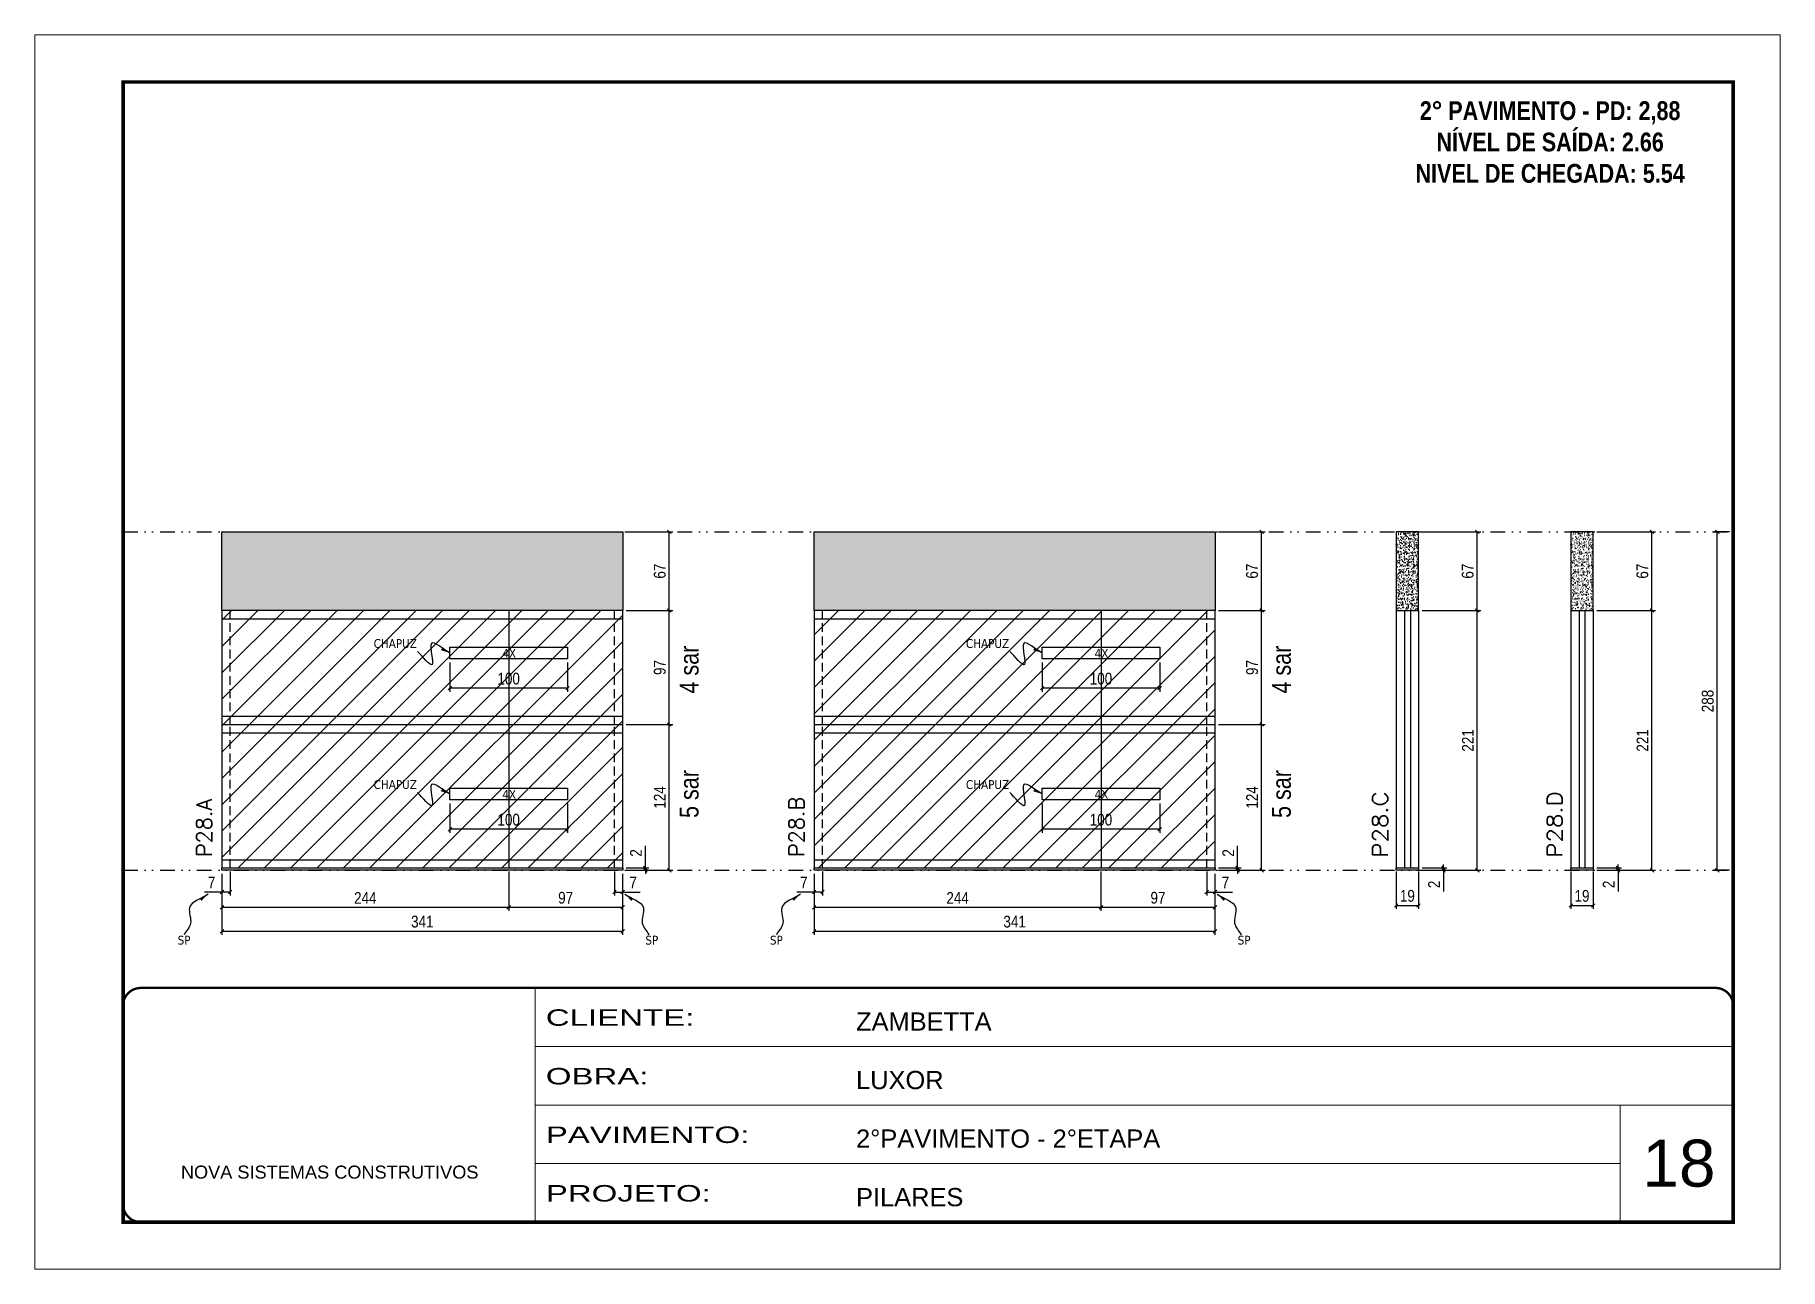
# Model space of a CAD drawing. Extents: x 14400 to 20667, y -21631 to 6985.
# Drawn here: x 16012 to 17497, y 1340 to 2390 of the extents above; entities that cross this region are included whole.
import ezdxf

# ---------------------------------------------------------------- set-up
doc = ezdxf.new("R2010")
doc.units = 0
for name, pattern in [('CONTINUO', [0]), ('DASHED', [0.75, 0.5, -0.25]), ('DIVIDE2', [0.625, 0.25, -0.125, 0, -0.125, 0, -0.125]), ('HIDDEN', [0.375, 0.25, -0.125])]:
    doc.linetypes.add(name, pattern=pattern)
for name, color, linetype, lineweight in [('CARIMBO', 255, 'Continuous', 9), ('Folhas', 255, 'Continuous', 9), ('Hachura', 251, 'Continuous', 9), ('SARRAFO DE PRESSAO', 251, 'DASHED', 9), ('Texto Seção', 7, 'Continuous', 15)]:
    doc.layers.add(name, color=color, linetype=linetype, lineweight=lineweight)
for name, color, linetype in [('COTA', 241, 'Continuous'), ('NOMENCLATURA', 7, 'Continuous'), ('Nível', 160, 'Continuous'), ('Painéis', 200, 'Continuous'), ('SARR_2.2x10', 60, 'Continuous'), ('SARR_2.2x7', 40, 'Continuous'), ('texto', 7, 'Continuous')]:
    doc.layers.add(name, color=color, linetype=linetype)
doc.styles.add('ARIAL', font='arial.ttf')
doc.styles.add('ARIAL_NARROW', font='ARIALN.TTF', dxfattribs={"height": 0.2})
doc.styles.add('COTA TECNICA', font='techl___.ttf', dxfattribs={"height": 10})
doc.styles.add('COTA TECNICA-50', font='techl___.ttf', dxfattribs={"height": 10})
doc.styles.add('REGUA-120', font='ROMANS.shx', dxfattribs={"height": 15})
doc.styles.add('ROMANC', font='techb___.ttf', dxfattribs={"height": 2.5})
doc.styles.get("Standard").update_dxf_attribs({"font": 'arial.ttf'})
doc.styles.add('Tecnologia', font='')
doc.styles.get('Tecnologia').set_extended_font_data('Forgotten Futurist')
doc.dimstyles.new('COTA PAINEL-50', dxfattribs={"dimtxt": 10, "dimasz": 3, "dimexe": 3, "dimexo": 3, "dimgap": 3, "dimtad": 1, "dimdec": 1, "dimzin": 12, "dimdsep": 46, "dimtxsty": 'COTA TECNICA-50', "dimblk1": 'OBLIQUE', "dimblk2": 'OBLIQUE', "dimsah": 1, "dimcen": 0.9, "dimclrd": 4, "dimclre": 4, "dimclrt": 240, "dimadec": 1, "dimazin": 3, "dimtfac": 1, "dimtdec": 1, "dimtmove": 0, "dimatfit": 3, "dimfxl": 1, "dimtolj": 1, "dimtzin": 12, "dimarcsym": 0})
doc.dimstyles.new('PAINEL', dxfattribs={"dimtxt": 10, "dimasz": 3, "dimexe": 3, "dimexo": 3, "dimgap": 3, "dimtad": 1, "dimdec": 1, "dimzin": 12, "dimdsep": 46, "dimtxsty": 'COTA TECNICA', "dimblk1": 'OBLIQUE', "dimblk2": 'OBLIQUE', "dimsah": 1, "dimcen": 0.9, "dimclrd": 4, "dimclre": 4, "dimclrt": 240, "dimadec": 1, "dimazin": 3, "dimtfac": 1, "dimtdec": 1, "dimtmove": 0, "dimatfit": 3, "dimfxl": 1, "dimtolj": 1, "dimtzin": 12, "dimarcsym": 0})
doc.dimstyles.get("Standard").update_dxf_attribs({"dimtxt": 0.18, "dimasz": 0.18, "dimexe": 0.18, "dimexo": 0.0625, "dimgap": 0.09, "dimtad": 0, "dimtih": 1, "dimtoh": 1, "dimdec": 4, "dimzin": 0, "dimdsep": 46, "dimtxsty": 'Standard', "dimcen": 0.09, "dimadec": 0, "dimazin": 0, "dimtfac": 1, "dimtdec": 4, "dimtofl": 0, "dimtmove": 0, "dimatfit": 3, "dimfxl": 1, "dimtolj": 1, "dimtzin": 0, "dimarcsym": 0})

msp = doc.modelspace()

# ---------------------------------------------------------------- texts
at = {"layer": 'CARIMBO', "style": 'ARIAL'}
msp.add_text('18', height=40, dxfattribs=at).set_placement((17379.83, 1410.57))
at = {"layer": 'NOMENCLATURA', "style": 'ARIAL_NARROW'}
for s, p in [('4 sar', (16576.66, 1830.07)), ('4 sar', (17080.65, 1830.07)), ('5 sar', (16576.66, 1724.23)), ('5 sar', (17080.65, 1724.23))]:
    msp.add_text(s, height=16, rotation=90, dxfattribs=at).set_placement(p)
at = {"layer": 'NOMENCLATURA', "color": 2, "insert": (17301.29, 2334.01), "char_height": 16, "attachment_point": 2, "style": 'ROMANC'}
msp.add_mtext_dynamic_manual_height_columns('2° PAVIMENTO - PD: 2,88\\PNÍVEL DE SAÍDA: 2.66\\PNIVEL DE CHEGADA: 5.54', width=432.3511, gutter_width=1, heights=[0], dxfattribs=at)
at = {"layer": 'texto', "color": 0, "char_height": 7.5, "attachment_point": 5}
for s, insert in [('{\\fTahoma|b0|i0|c0|p34;\\C4;CHAPUZ}', (16318.59, 1872.57)), ('{\\fTahoma|b0|i0|c0|p34;\\C4;CHAPUZ}', (16822.58, 1872.57)), ('{\\fTahoma|b0|i0|c0|p34;\\C4;4X}', (16415.54, 1864.26)), ('{\\fTahoma|b0|i0|c0|p34;\\C4;4X}', (16919.53, 1864.26)), ('{\\fTahoma|b0|i0|c0|p34;\\C4;CHAPUZ}', (16318.59, 1752.57)), ('{\\fTahoma|b0|i0|c0|p34;\\C4;CHAPUZ}', (16822.58, 1752.57)), ('{\\fTahoma|b0|i0|c0|p34;\\C4;4X}', (16415.54, 1744.26)), ('{\\fTahoma|b0|i0|c0|p34;\\C4;4X}', (16919.53, 1744.26)), ('{\\fTahoma|b0|i0|c0|p34;\\C4;SP}', (16138.9, 1620.22)), ('{\\fTahoma|b0|i0|c0|p34;\\C4;SP}', (16536.92, 1620.22)), ('{\\fTahoma|b0|i0|c0|p34;\\C4;SP}', (16642.89, 1620.22)), ('{\\fTahoma|b0|i0|c0|p34;\\C4;SP}', (17040.91, 1620.22))]:
    msp.add_mtext(s, dxfattribs=dict(at, insert=insert))
at = {"layer": 'Texto Seção', "style": 'REGUA-120', "width": 1.1}
for s, p in [('P28.C', (17163.09, 1690.47)), ('P28.D', (17311.67, 1690.47))]:
    msp.add_text(s, height=13, rotation=90, dxfattribs=at).set_placement(p)
at = {"layer": 'Texto Seção', "char_height": 13, "width": 285.3299, "attachment_point": 7, "rotation": 90, "style": 'REGUA-120'}
for s, insert in [('P28.A', (16162.53, 1690.96)), ('P28.B', (16666.51, 1690.96))]:
    msp.add_mtext(s, dxfattribs=dict(at, insert=insert))

# ---------------------------------------------------------------- blocks, each defined once
blk = doc.blocks.new('9999999999')
at = {"color": 30, "linetype": 'CONTINUO'}
for p, q in [((98564.6, 34230.2), (98564.6, 34429.4)), ((98564.6, 34379.6), (99584, 34379.6)), ((98564.6, 34329.8), (99488, 34329.8)), ((99584, 34329.8), (99488, 34329.8)), ((99488, 34329.8), (99488, 34230.2)), ((98564.6, 34280), (99488, 34280))]:
    blk.add_line(p, q, dxfattribs=at)
at = {"color": 30, "linetype": 'CONTINUO', "const_width": 2}
blk.add_lwpolyline([(99584, 34230.2), (99584, 34414.4, 0.414214), (99569, 34429.4), (98229, 34429.4, 0.414214), (98214, 34414.4), (98214, 34245.2, 0.414214), (98229, 34230.2), (99584, 34230.2)], format="xyb", dxfattribs=at)
at = {"layer": 'Folhas'}
blk.add_lwpolyline([(98139, 34190.2), (99624, 34190.2), (99624, 35240.2), (98139, 35240.2)], close=True, dxfattribs=at)
at = {"layer": 'Folhas', "color": 30, "const_width": 3}
blk.add_lwpolyline([(98214, 34230.2), (99584, 34230.2), (99584, 35200.2), (98214, 35200.2)], close=True, dxfattribs=at)
at = {"color": 7, "linetype": 'Continuous', "ltscale": 5, "style": 'ARIAL'}
for s, height, p in [('ZAMBETTA', 15.48, (98837.7, 34393.1)), ('LUXOR', 15.48, (98837.7, 34343.3)), ('2°PAVIMENTO - 2°ETAPA', 15.483, (98837.7, 34293.5)), ('NOVA SISTEMAS CONSTRUTIVOS', 11.059, (98263.2, 34267.2)), ('PILARES', 15.48, (98837.7, 34243.7))]:
    blk.add_text(s, height=height, dxfattribs=at).set_placement(p)
at = {"layer": 'Folhas', "color": 7, "style": 'Tecnologia', "width": 1.5}
for s, p in [('CLIENTE:', (98573.7, 34397.2)), ('OBRA:', (98573.7, 34347.3)), ('PAVIMENTO:', (98573.7, 34297.5)), ('PROJETO:', (98573.7, 34247.7))]:
    blk.add_text(s, height=14, dxfattribs=at).set_placement(p)
blk = doc.blocks.new('_Oblique')
at = {"color": 0, "linetype": 'ByBlock', "lineweight": -2}
blk.add_line((-0.5, -0.5), (0.5, 0.5), dxfattribs=at)
blk = doc.blocks.new('*D872')
at = {"layer": 'COTA', "color": 4, "lineweight": -2, "transparency": 16777216}
for p, q in [((17454, 1967.7), (17440.5, 1967.7)), ((17443.5, 1679.7), (17443.5, 1967.7)), ((17454, 1679.7), (17440.5, 1679.7))]:
    blk.add_line(p, q, dxfattribs=at)
at = {"layer": 'Defpoints', "color": 0, "transparency": 16777216}
for p in [(17443.5, 1967.7), (17457, 1967.7), (17457, 1679.7)]:
    blk.add_point(p, dxfattribs=at)
at = {"layer": 'COTA', "color": 4, "lineweight": -2, "transparency": 16777216, "xscale": 3, "yscale": 3, "zscale": 3}
for p, rotation in [((17443.5, 1967.7), 90), ((17443.5, 1679.7), 270)]:
    blk.add_blockref('_Oblique', p, dxfattribs=dict(at, rotation=rotation))
at = {"layer": 'COTA', "color": 240, "transparency": 16777216, "insert": (17435.4, 1823.7), "char_height": 10, "attachment_point": 5, "rotation": 90, "style": 'COTA TECNICA'}
blk.add_mtext('\\A1;288', dxfattribs=at)
blk = doc.blocks.new('*D1179')
at = {"layer": 'COTA', "color": 4, "lineweight": -2, "transparency": 16777216}
for p, q in [((16178.1, 1678.7), (16178.1, 1658.2)), ((16171.1, 1676.7), (16171.1, 1658.2)), ((16171.1, 1661.2), (16156.4, 1661.2)), ((16178.1, 1661.2), (16171.1, 1661.2))]:
    blk.add_line(p, q, dxfattribs=at)
at = {"layer": 'Defpoints', "color": 0, "transparency": 16777216}
for p in [(16171.1, 1679.7), (16178.1, 1681.7), (16171.1, 1661.2)]:
    blk.add_point(p, dxfattribs=at)
at = {"layer": 'COTA', "color": 4, "lineweight": -2, "transparency": 16777216, "xscale": 3, "yscale": 3, "zscale": 3, "rotation": 180}
blk.add_blockref('_Oblique', (16171.1, 1661.2), dxfattribs=at)
at = {"layer": 'COTA', "color": 4, "lineweight": -2, "transparency": 16777216, "xscale": 3, "yscale": 3, "zscale": 3}
blk.add_blockref('_Oblique', (16178.1, 1661.2), dxfattribs=at)
at = {"layer": 'COTA', "color": 240, "transparency": 16777216, "insert": (16162.3, 1669.3), "char_height": 10, "attachment_point": 5, "style": 'COTA TECNICA-50'}
blk.add_mtext('\\A1;7', dxfattribs=at)
blk = doc.blocks.new('*D1180')
at = {"layer": 'COTA', "color": 4, "lineweight": -2, "transparency": 16777216}
for p, q in [((16505.1, 1678.7), (16505.1, 1658.2)), ((16512.1, 1676.7), (16512.1, 1658.2)), ((16505.1, 1661.2), (16512.1, 1661.2)), ((16512.1, 1661.2), (16526.9, 1661.2))]:
    blk.add_line(p, q, dxfattribs=at)
at = {"layer": 'Defpoints', "color": 0, "transparency": 16777216}
for p in [(16505.1, 1681.7), (16512.1, 1679.7), (16512.1, 1661.2)]:
    blk.add_point(p, dxfattribs=at)
at = {"layer": 'COTA', "color": 4, "lineweight": -2, "transparency": 16777216, "xscale": 3, "yscale": 3, "zscale": 3, "rotation": 180}
blk.add_blockref('_Oblique', (16505.1, 1661.2), dxfattribs=at)
at = {"layer": 'COTA', "color": 4, "lineweight": -2, "transparency": 16777216, "xscale": 3, "yscale": 3, "zscale": 3}
blk.add_blockref('_Oblique', (16512.1, 1661.2), dxfattribs=at)
at = {"layer": 'COTA', "color": 240, "transparency": 16777216, "insert": (16521, 1669.3), "char_height": 10, "attachment_point": 5, "style": 'COTA TECNICA-50'}
blk.add_mtext('\\A1;7', dxfattribs=at)
blk = doc.blocks.new('*D1181')
at = {"layer": 'COTA', "color": 4, "lineweight": -2, "transparency": 16777216}
for p, q in [((16531.4, 1681.7), (16531.4, 1700.5)), ((16515.1, 1681.7), (16534.4, 1681.7)), ((16515.1, 1679.7), (16534.4, 1679.7)), ((16531.4, 1679.7), (16531.4, 1681.7)), ((16531.4, 1679.7), (16531.4, 1676.7))]:
    blk.add_line(p, q, dxfattribs=at)
at = {"layer": 'Defpoints', "color": 0, "transparency": 16777216}
for p in [(16512.1, 1681.7), (16512.1, 1679.7), (16531.4, 1679.7)]:
    blk.add_point(p, dxfattribs=at)
at = {"layer": 'COTA', "color": 4, "lineweight": -2, "transparency": 16777216, "xscale": 3, "yscale": 3, "zscale": 3}
for p, rotation in [((16531.4, 1681.7), 270), ((16531.4, 1679.7), 90)]:
    blk.add_blockref('_Oblique', p, dxfattribs=dict(at, rotation=rotation))
at = {"layer": 'COTA', "color": 240, "transparency": 16777216, "insert": (16523.4, 1694.5), "char_height": 10, "attachment_point": 5, "rotation": 90, "style": 'COTA TECNICA-50'}
blk.add_mtext('\\A1;2', dxfattribs=at)
blk = doc.blocks.new('*D1182')
at = {"layer": 'COTA', "color": 4, "lineweight": -2, "transparency": 16777216}
for p, q in [((16415.1, 1678.7), (16415.1, 1645.2)), ((16171.1, 1676.7), (16171.1, 1645.2)), ((16171.1, 1648.2), (16415.1, 1648.2))]:
    blk.add_line(p, q, dxfattribs=at)
at = {"layer": 'Defpoints', "color": 0, "transparency": 16777216}
for p in [(16171.1, 1679.7), (16415.1, 1681.7), (16415.1, 1648.2)]:
    blk.add_point(p, dxfattribs=at)
at = {"layer": 'COTA', "color": 4, "lineweight": -2, "transparency": 16777216, "xscale": 3, "yscale": 3, "zscale": 3, "rotation": 180}
blk.add_blockref('_Oblique', (16171.1, 1648.2), dxfattribs=at)
at = {"layer": 'COTA', "color": 4, "lineweight": -2, "transparency": 16777216, "xscale": 3, "yscale": 3, "zscale": 3}
blk.add_blockref('_Oblique', (16415.1, 1648.2), dxfattribs=at)
at = {"layer": 'COTA', "color": 240, "transparency": 16777216, "insert": (16293.1, 1656.2), "char_height": 10, "attachment_point": 5, "style": 'COTA TECNICA-50'}
blk.add_mtext('\\A1;244', dxfattribs=at)
blk = doc.blocks.new('*D1183')
at = {"layer": 'COTA', "color": 4, "lineweight": -2, "transparency": 16777216}
for p, q in [((16415.1, 1678.7), (16415.1, 1645.2)), ((16512.1, 1676.7), (16512.1, 1645.2)), ((16415.1, 1648.2), (16512.1, 1648.2))]:
    blk.add_line(p, q, dxfattribs=at)
at = {"layer": 'Defpoints', "color": 0, "transparency": 16777216}
for p in [(16415.1, 1681.7), (16512.1, 1679.7), (16512.1, 1648.2)]:
    blk.add_point(p, dxfattribs=at)
at = {"layer": 'COTA', "color": 4, "lineweight": -2, "transparency": 16777216, "xscale": 3, "yscale": 3, "zscale": 3, "rotation": 180}
blk.add_blockref('_Oblique', (16415.1, 1648.2), dxfattribs=at)
at = {"layer": 'COTA', "color": 4, "lineweight": -2, "transparency": 16777216, "xscale": 3, "yscale": 3, "zscale": 3}
blk.add_blockref('_Oblique', (16512.1, 1648.2), dxfattribs=at)
at = {"layer": 'COTA', "color": 240, "transparency": 16777216, "insert": (16463.6, 1656.3), "char_height": 10, "attachment_point": 5, "style": 'COTA TECNICA-50'}
blk.add_mtext('\\A1;97', dxfattribs=at)
blk = doc.blocks.new('*D1184')
at = {"layer": 'COTA', "color": 4, "linetype": 'ByBlock', "lineweight": -2, "transparency": 16777216}
for p, q in [((16365.1, 1736.6), (16365.1, 1711.6)), ((16465.1, 1736.6), (16465.1, 1711.6)), ((16465.1, 1714.6), (16365.1, 1714.6))]:
    blk.add_line(p, q, dxfattribs=at)
at = {"layer": 'Defpoints', "color": 0, "linetype": 'ByBlock', "transparency": 16777216}
for p in [(16365.1, 1739.6), (16465.1, 1739.6), (16365.1, 1714.6)]:
    blk.add_point(p, dxfattribs=at)
at = {"layer": 'COTA', "color": 4, "linetype": 'ByBlock', "lineweight": -2, "transparency": 16777216, "xscale": 3, "yscale": 3, "zscale": 3, "rotation": 180}
blk.add_blockref('_Oblique', (16365.1, 1714.6), dxfattribs=at)
at = {"layer": 'COTA', "color": 4, "linetype": 'ByBlock', "lineweight": -2, "transparency": 16777216, "xscale": 3, "yscale": 3, "zscale": 3}
blk.add_blockref('_Oblique', (16465.1, 1714.6), dxfattribs=at)
at = {"layer": 'COTA', "color": 240, "linetype": 'ByBlock', "transparency": 16777216, "insert": (16415.1, 1722.7), "char_height": 10, "attachment_point": 5, "style": 'COTA TECNICA'}
blk.add_mtext('\\A1;100', dxfattribs=at)
blk = doc.blocks.new('*D1185')
at = {"layer": 'COTA', "color": 4, "lineweight": -2, "transparency": 16777216}
for p, q in [((16515.1, 1803.7), (16554.8, 1803.7)), ((16551.8, 1679.7), (16551.8, 1803.7)), ((16515.1, 1679.7), (16554.8, 1679.7))]:
    blk.add_line(p, q, dxfattribs=at)
at = {"layer": 'Defpoints', "color": 0, "transparency": 16777216}
for p in [(16512.1, 1803.7), (16551.8, 1803.7), (16512.1, 1679.7)]:
    blk.add_point(p, dxfattribs=at)
at = {"layer": 'COTA', "color": 4, "lineweight": -2, "transparency": 16777216, "xscale": 3, "yscale": 3, "zscale": 3}
for p, rotation in [((16551.8, 1803.7), 90), ((16551.8, 1679.7), 270)]:
    blk.add_blockref('_Oblique', p, dxfattribs=dict(at, rotation=rotation))
at = {"layer": 'COTA', "color": 240, "transparency": 16777216, "insert": (16543.7, 1741.7), "char_height": 10, "attachment_point": 5, "rotation": 90, "style": 'COTA TECNICA'}
blk.add_mtext('\\A1;124', dxfattribs=at)
blk = doc.blocks.new('*D1186')
at = {"layer": 'COTA', "color": 4, "lineweight": -2, "transparency": 16777216}
for p, q in [((16171.1, 1676.7), (16171.1, 1624.8)), ((16512.1, 1676.7), (16512.1, 1624.8)), ((16171.1, 1627.8), (16512.1, 1627.8))]:
    blk.add_line(p, q, dxfattribs=at)
at = {"layer": 'Defpoints', "color": 0, "transparency": 16777216}
for p in [(16171.1, 1679.7), (16512.1, 1679.7), (16512.1, 1627.8)]:
    blk.add_point(p, dxfattribs=at)
at = {"layer": 'COTA', "color": 4, "lineweight": -2, "transparency": 16777216, "xscale": 3, "yscale": 3, "zscale": 3, "rotation": 180}
blk.add_blockref('_Oblique', (16171.1, 1627.8), dxfattribs=at)
at = {"layer": 'COTA', "color": 4, "lineweight": -2, "transparency": 16777216, "xscale": 3, "yscale": 3, "zscale": 3}
blk.add_blockref('_Oblique', (16512.1, 1627.8), dxfattribs=at)
at = {"layer": 'COTA', "color": 240, "transparency": 16777216, "insert": (16341.6, 1636), "char_height": 10, "attachment_point": 5, "style": 'COTA TECNICA'}
blk.add_mtext('\\A1;341', dxfattribs=at)
blk = doc.blocks.new('*D1187')
at = {"layer": 'COTA', "color": 4, "lineweight": -2, "transparency": 16777216}
for p, q in [((16515.1, 1900.7), (16554.8, 1900.7)), ((16551.8, 1803.7), (16551.8, 1900.7)), ((16515.1, 1803.7), (16554.8, 1803.7))]:
    blk.add_line(p, q, dxfattribs=at)
at = {"layer": 'Defpoints', "color": 0, "transparency": 16777216}
for p in [(16512.1, 1900.7), (16551.8, 1900.7), (16512.1, 1803.7)]:
    blk.add_point(p, dxfattribs=at)
at = {"layer": 'COTA', "color": 4, "lineweight": -2, "transparency": 16777216, "xscale": 3, "yscale": 3, "zscale": 3}
for p, rotation in [((16551.8, 1900.7), 90), ((16551.8, 1803.7), 270)]:
    blk.add_blockref('_Oblique', p, dxfattribs=dict(at, rotation=rotation))
at = {"layer": 'COTA', "color": 240, "transparency": 16777216, "insert": (16543.7, 1852.2), "char_height": 10, "attachment_point": 5, "rotation": 90, "style": 'COTA TECNICA'}
blk.add_mtext('\\A1;97', dxfattribs=at)
blk = doc.blocks.new('*D1188')
at = {"layer": 'COTA', "color": 4, "linetype": 'ByBlock', "lineweight": -2, "transparency": 16777216}
for p, q in [((16365.1, 1856.6), (16365.1, 1831.6)), ((16465.1, 1856.6), (16465.1, 1831.6)), ((16465.1, 1834.6), (16365.1, 1834.6))]:
    blk.add_line(p, q, dxfattribs=at)
at = {"layer": 'Defpoints', "color": 0, "linetype": 'ByBlock', "transparency": 16777216}
for p in [(16365.1, 1859.6), (16465.1, 1859.6), (16365.1, 1834.6)]:
    blk.add_point(p, dxfattribs=at)
at = {"layer": 'COTA', "color": 4, "linetype": 'ByBlock', "lineweight": -2, "transparency": 16777216, "xscale": 3, "yscale": 3, "zscale": 3, "rotation": 180}
blk.add_blockref('_Oblique', (16365.1, 1834.6), dxfattribs=at)
at = {"layer": 'COTA', "color": 4, "linetype": 'ByBlock', "lineweight": -2, "transparency": 16777216, "xscale": 3, "yscale": 3, "zscale": 3}
blk.add_blockref('_Oblique', (16465.1, 1834.6), dxfattribs=at)
at = {"layer": 'COTA', "color": 240, "linetype": 'ByBlock', "transparency": 16777216, "insert": (16415.1, 1842.7), "char_height": 10, "attachment_point": 5, "style": 'COTA TECNICA'}
blk.add_mtext('\\A1;100', dxfattribs=at)
blk = doc.blocks.new('*D1189')
at = {"layer": 'COTA', "color": 4, "lineweight": -2, "transparency": 16777216}
for p, q in [((16515.1, 1967.7), (16554.8, 1967.7)), ((16551.8, 1900.7), (16551.8, 1967.7)), ((16515.1, 1900.7), (16554.8, 1900.7))]:
    blk.add_line(p, q, dxfattribs=at)
at = {"layer": 'Defpoints', "color": 0, "transparency": 16777216}
for p in [(16512.1, 1967.7), (16551.8, 1967.7), (16512.1, 1900.7)]:
    blk.add_point(p, dxfattribs=at)
at = {"layer": 'COTA', "color": 4, "lineweight": -2, "transparency": 16777216, "xscale": 3, "yscale": 3, "zscale": 3}
for p, rotation in [((16551.8, 1967.7), 90), ((16551.8, 1900.7), 270)]:
    blk.add_blockref('_Oblique', p, dxfattribs=dict(at, rotation=rotation))
at = {"layer": 'COTA', "color": 240, "transparency": 16777216, "insert": (16543.7, 1934.2), "char_height": 10, "attachment_point": 5, "rotation": 90, "style": 'COTA TECNICA'}
blk.add_mtext('\\A1;67', dxfattribs=at)
blk = doc.blocks.new('*D1191')
at = {"layer": 'COTA', "color": 4, "lineweight": -2, "transparency": 16777216}
for p, q in [((16682.1, 1678.7), (16682.1, 1658.2)), ((16675.1, 1676.7), (16675.1, 1658.2)), ((16675.1, 1661.2), (16660.4, 1661.2)), ((16682.1, 1661.2), (16675.1, 1661.2))]:
    blk.add_line(p, q, dxfattribs=at)
at = {"layer": 'Defpoints', "color": 0, "transparency": 16777216}
for p in [(16675.1, 1679.7), (16682.1, 1681.7), (16675.1, 1661.2)]:
    blk.add_point(p, dxfattribs=at)
at = {"layer": 'COTA', "color": 4, "lineweight": -2, "transparency": 16777216, "xscale": 3, "yscale": 3, "zscale": 3, "rotation": 180}
blk.add_blockref('_Oblique', (16675.1, 1661.2), dxfattribs=at)
at = {"layer": 'COTA', "color": 4, "lineweight": -2, "transparency": 16777216, "xscale": 3, "yscale": 3, "zscale": 3}
blk.add_blockref('_Oblique', (16682.1, 1661.2), dxfattribs=at)
at = {"layer": 'COTA', "color": 240, "transparency": 16777216, "insert": (16666.3, 1669.3), "char_height": 10, "attachment_point": 5, "style": 'COTA TECNICA-50'}
blk.add_mtext('\\A1;7', dxfattribs=at)
blk = doc.blocks.new('*D1192')
at = {"layer": 'COTA', "color": 4, "lineweight": -2, "transparency": 16777216}
for p, q in [((17009.1, 1678.7), (17009.1, 1658.2)), ((17016.1, 1676.7), (17016.1, 1658.2)), ((17009.1, 1661.2), (17016.1, 1661.2)), ((17016.1, 1661.2), (17030.9, 1661.2))]:
    blk.add_line(p, q, dxfattribs=at)
at = {"layer": 'Defpoints', "color": 0, "transparency": 16777216}
for p in [(17009.1, 1681.7), (17016.1, 1679.7), (17016.1, 1661.2)]:
    blk.add_point(p, dxfattribs=at)
at = {"layer": 'COTA', "color": 4, "lineweight": -2, "transparency": 16777216, "xscale": 3, "yscale": 3, "zscale": 3, "rotation": 180}
blk.add_blockref('_Oblique', (17009.1, 1661.2), dxfattribs=at)
at = {"layer": 'COTA', "color": 4, "lineweight": -2, "transparency": 16777216, "xscale": 3, "yscale": 3, "zscale": 3}
blk.add_blockref('_Oblique', (17016.1, 1661.2), dxfattribs=at)
at = {"layer": 'COTA', "color": 240, "transparency": 16777216, "insert": (17025, 1669.3), "char_height": 10, "attachment_point": 5, "style": 'COTA TECNICA-50'}
blk.add_mtext('\\A1;7', dxfattribs=at)
blk = doc.blocks.new('*D1193')
at = {"layer": 'COTA', "color": 4, "lineweight": -2, "transparency": 16777216}
for p, q in [((17035.4, 1681.7), (17035.4, 1700.5)), ((17019.1, 1681.7), (17038.4, 1681.7)), ((17019.1, 1679.7), (17038.4, 1679.7)), ((17035.4, 1679.7), (17035.4, 1681.7)), ((17035.4, 1679.7), (17035.4, 1676.7))]:
    blk.add_line(p, q, dxfattribs=at)
at = {"layer": 'Defpoints', "color": 0, "transparency": 16777216}
for p in [(17016.1, 1681.7), (17016.1, 1679.7), (17035.4, 1679.7)]:
    blk.add_point(p, dxfattribs=at)
at = {"layer": 'COTA', "color": 4, "lineweight": -2, "transparency": 16777216, "xscale": 3, "yscale": 3, "zscale": 3}
for p, rotation in [((17035.4, 1681.7), 270), ((17035.4, 1679.7), 90)]:
    blk.add_blockref('_Oblique', p, dxfattribs=dict(at, rotation=rotation))
at = {"layer": 'COTA', "color": 240, "transparency": 16777216, "insert": (17027.4, 1694.5), "char_height": 10, "attachment_point": 5, "rotation": 90, "style": 'COTA TECNICA-50'}
blk.add_mtext('\\A1;2', dxfattribs=at)
blk = doc.blocks.new('*D1194')
at = {"layer": 'COTA', "color": 4, "lineweight": -2, "transparency": 16777216}
for p, q in [((16919.1, 1678.7), (16919.1, 1645.2)), ((16675.1, 1676.7), (16675.1, 1645.2)), ((16675.1, 1648.2), (16919.1, 1648.2))]:
    blk.add_line(p, q, dxfattribs=at)
at = {"layer": 'Defpoints', "color": 0, "transparency": 16777216}
for p in [(16675.1, 1679.7), (16919.1, 1681.7), (16919.1, 1648.2)]:
    blk.add_point(p, dxfattribs=at)
at = {"layer": 'COTA', "color": 4, "lineweight": -2, "transparency": 16777216, "xscale": 3, "yscale": 3, "zscale": 3, "rotation": 180}
blk.add_blockref('_Oblique', (16675.1, 1648.2), dxfattribs=at)
at = {"layer": 'COTA', "color": 4, "lineweight": -2, "transparency": 16777216, "xscale": 3, "yscale": 3, "zscale": 3}
blk.add_blockref('_Oblique', (16919.1, 1648.2), dxfattribs=at)
at = {"layer": 'COTA', "color": 240, "transparency": 16777216, "insert": (16797.1, 1656.2), "char_height": 10, "attachment_point": 5, "style": 'COTA TECNICA-50'}
blk.add_mtext('\\A1;244', dxfattribs=at)
blk = doc.blocks.new('*D1195')
at = {"layer": 'COTA', "color": 4, "lineweight": -2, "transparency": 16777216}
for p, q in [((16919.1, 1678.7), (16919.1, 1645.2)), ((17016.1, 1676.7), (17016.1, 1645.2)), ((16919.1, 1648.2), (17016.1, 1648.2))]:
    blk.add_line(p, q, dxfattribs=at)
at = {"layer": 'Defpoints', "color": 0, "transparency": 16777216}
for p in [(16919.1, 1681.7), (17016.1, 1679.7), (17016.1, 1648.2)]:
    blk.add_point(p, dxfattribs=at)
at = {"layer": 'COTA', "color": 4, "lineweight": -2, "transparency": 16777216, "xscale": 3, "yscale": 3, "zscale": 3, "rotation": 180}
blk.add_blockref('_Oblique', (16919.1, 1648.2), dxfattribs=at)
at = {"layer": 'COTA', "color": 4, "lineweight": -2, "transparency": 16777216, "xscale": 3, "yscale": 3, "zscale": 3}
blk.add_blockref('_Oblique', (17016.1, 1648.2), dxfattribs=at)
at = {"layer": 'COTA', "color": 240, "transparency": 16777216, "insert": (16967.6, 1656.3), "char_height": 10, "attachment_point": 5, "style": 'COTA TECNICA-50'}
blk.add_mtext('\\A1;97', dxfattribs=at)
blk = doc.blocks.new('*D1196')
at = {"layer": 'COTA', "color": 4, "linetype": 'ByBlock', "lineweight": -2, "transparency": 16777216}
for p, q in [((16869.1, 1736.6), (16869.1, 1711.6)), ((16969.1, 1736.6), (16969.1, 1711.6)), ((16969.1, 1714.6), (16869.1, 1714.6))]:
    blk.add_line(p, q, dxfattribs=at)
at = {"layer": 'Defpoints', "color": 0, "linetype": 'ByBlock', "transparency": 16777216}
for p in [(16869.1, 1739.6), (16969.1, 1739.6), (16869.1, 1714.6)]:
    blk.add_point(p, dxfattribs=at)
at = {"layer": 'COTA', "color": 4, "linetype": 'ByBlock', "lineweight": -2, "transparency": 16777216, "xscale": 3, "yscale": 3, "zscale": 3, "rotation": 180}
blk.add_blockref('_Oblique', (16869.1, 1714.6), dxfattribs=at)
at = {"layer": 'COTA', "color": 4, "linetype": 'ByBlock', "lineweight": -2, "transparency": 16777216, "xscale": 3, "yscale": 3, "zscale": 3}
blk.add_blockref('_Oblique', (16969.1, 1714.6), dxfattribs=at)
at = {"layer": 'COTA', "color": 240, "linetype": 'ByBlock', "transparency": 16777216, "insert": (16919.1, 1722.7), "char_height": 10, "attachment_point": 5, "style": 'COTA TECNICA'}
blk.add_mtext('\\A1;100', dxfattribs=at)
blk = doc.blocks.new('*D1197')
at = {"layer": 'COTA', "color": 4, "lineweight": -2, "transparency": 16777216}
for p, q in [((17019.1, 1803.7), (17058.8, 1803.7)), ((17055.8, 1679.7), (17055.8, 1803.7)), ((17019.1, 1679.7), (17058.8, 1679.7))]:
    blk.add_line(p, q, dxfattribs=at)
at = {"layer": 'Defpoints', "color": 0, "transparency": 16777216}
for p in [(17016.1, 1803.7), (17055.8, 1803.7), (17016.1, 1679.7)]:
    blk.add_point(p, dxfattribs=at)
at = {"layer": 'COTA', "color": 4, "lineweight": -2, "transparency": 16777216, "xscale": 3, "yscale": 3, "zscale": 3}
for p, rotation in [((17055.8, 1803.7), 90), ((17055.8, 1679.7), 270)]:
    blk.add_blockref('_Oblique', p, dxfattribs=dict(at, rotation=rotation))
at = {"layer": 'COTA', "color": 240, "transparency": 16777216, "insert": (17047.7, 1741.7), "char_height": 10, "attachment_point": 5, "rotation": 90, "style": 'COTA TECNICA'}
blk.add_mtext('\\A1;124', dxfattribs=at)
blk = doc.blocks.new('*D1198')
at = {"layer": 'COTA', "color": 4, "lineweight": -2, "transparency": 16777216}
for p, q in [((16675.1, 1676.7), (16675.1, 1624.8)), ((17016.1, 1676.7), (17016.1, 1624.8)), ((16675.1, 1627.8), (17016.1, 1627.8))]:
    blk.add_line(p, q, dxfattribs=at)
at = {"layer": 'Defpoints', "color": 0, "transparency": 16777216}
for p in [(16675.1, 1679.7), (17016.1, 1679.7), (17016.1, 1627.8)]:
    blk.add_point(p, dxfattribs=at)
at = {"layer": 'COTA', "color": 4, "lineweight": -2, "transparency": 16777216, "xscale": 3, "yscale": 3, "zscale": 3, "rotation": 180}
blk.add_blockref('_Oblique', (16675.1, 1627.8), dxfattribs=at)
at = {"layer": 'COTA', "color": 4, "lineweight": -2, "transparency": 16777216, "xscale": 3, "yscale": 3, "zscale": 3}
blk.add_blockref('_Oblique', (17016.1, 1627.8), dxfattribs=at)
at = {"layer": 'COTA', "color": 240, "transparency": 16777216, "insert": (16845.6, 1636), "char_height": 10, "attachment_point": 5, "style": 'COTA TECNICA'}
blk.add_mtext('\\A1;341', dxfattribs=at)
blk = doc.blocks.new('*D1199')
at = {"layer": 'COTA', "color": 4, "lineweight": -2, "transparency": 16777216}
for p, q in [((17019.1, 1900.7), (17058.8, 1900.7)), ((17055.8, 1803.7), (17055.8, 1900.7)), ((17019.1, 1803.7), (17058.8, 1803.7))]:
    blk.add_line(p, q, dxfattribs=at)
at = {"layer": 'Defpoints', "color": 0, "transparency": 16777216}
for p in [(17016.1, 1900.7), (17055.8, 1900.7), (17016.1, 1803.7)]:
    blk.add_point(p, dxfattribs=at)
at = {"layer": 'COTA', "color": 4, "lineweight": -2, "transparency": 16777216, "xscale": 3, "yscale": 3, "zscale": 3}
for p, rotation in [((17055.8, 1900.7), 90), ((17055.8, 1803.7), 270)]:
    blk.add_blockref('_Oblique', p, dxfattribs=dict(at, rotation=rotation))
at = {"layer": 'COTA', "color": 240, "transparency": 16777216, "insert": (17047.7, 1852.2), "char_height": 10, "attachment_point": 5, "rotation": 90, "style": 'COTA TECNICA'}
blk.add_mtext('\\A1;97', dxfattribs=at)
blk = doc.blocks.new('*D1190')
at = {"layer": 'COTA', "color": 4, "linetype": 'ByBlock', "lineweight": -2, "transparency": 16777216}
for p, q in [((16869.1, 1856.6), (16869.1, 1831.6)), ((16969.1, 1856.6), (16969.1, 1831.6)), ((16969.1, 1834.6), (16869.1, 1834.6))]:
    blk.add_line(p, q, dxfattribs=at)
at = {"layer": 'Defpoints', "color": 0, "linetype": 'ByBlock', "transparency": 16777216}
for p in [(16869.1, 1859.6), (16969.1, 1859.6), (16869.1, 1834.6)]:
    blk.add_point(p, dxfattribs=at)
at = {"layer": 'COTA', "color": 4, "linetype": 'ByBlock', "lineweight": -2, "transparency": 16777216, "xscale": 3, "yscale": 3, "zscale": 3, "rotation": 180}
blk.add_blockref('_Oblique', (16869.1, 1834.6), dxfattribs=at)
at = {"layer": 'COTA', "color": 4, "linetype": 'ByBlock', "lineweight": -2, "transparency": 16777216, "xscale": 3, "yscale": 3, "zscale": 3}
blk.add_blockref('_Oblique', (16969.1, 1834.6), dxfattribs=at)
at = {"layer": 'COTA', "color": 240, "linetype": 'ByBlock', "transparency": 16777216, "insert": (16919.1, 1842.7), "char_height": 10, "attachment_point": 5, "style": 'COTA TECNICA'}
blk.add_mtext('\\A1;100', dxfattribs=at)
blk = doc.blocks.new('*D1200')
at = {"layer": 'COTA', "color": 4, "lineweight": -2, "transparency": 16777216}
for p, q in [((17019.1, 1967.7), (17058.8, 1967.7)), ((17055.8, 1900.7), (17055.8, 1967.7)), ((17019.1, 1900.7), (17058.8, 1900.7))]:
    blk.add_line(p, q, dxfattribs=at)
at = {"layer": 'Defpoints', "color": 0, "transparency": 16777216}
for p in [(17016.1, 1967.7), (17055.8, 1967.7), (17016.1, 1900.7)]:
    blk.add_point(p, dxfattribs=at)
at = {"layer": 'COTA', "color": 4, "lineweight": -2, "transparency": 16777216, "xscale": 3, "yscale": 3, "zscale": 3}
for p, rotation in [((17055.8, 1967.7), 90), ((17055.8, 1900.7), 270)]:
    blk.add_blockref('_Oblique', p, dxfattribs=dict(at, rotation=rotation))
at = {"layer": 'COTA', "color": 240, "transparency": 16777216, "insert": (17047.7, 1934.2), "char_height": 10, "attachment_point": 5, "rotation": 90, "style": 'COTA TECNICA'}
blk.add_mtext('\\A1;67', dxfattribs=at)
blk = doc.blocks.new('*D1201')
at = {"layer": 'COTA', "color": 4, "lineweight": -2, "transparency": 16777216}
for p, q in [((17170.3, 1678.7), (17170.3, 1646.8)), ((17189.3, 1678.7), (17189.3, 1646.8)), ((17170.3, 1649.8), (17189.3, 1649.8))]:
    blk.add_line(p, q, dxfattribs=at)
at = {"layer": 'Defpoints', "color": 0, "transparency": 16777216}
for p in [(17170.3, 1681.7), (17189.3, 1681.7), (17189.3, 1649.8)]:
    blk.add_point(p, dxfattribs=at)
at = {"layer": 'COTA', "color": 4, "lineweight": -2, "transparency": 16777216, "xscale": 3, "yscale": 3, "zscale": 3, "rotation": 180}
blk.add_blockref('_Oblique', (17170.3, 1649.8), dxfattribs=at)
at = {"layer": 'COTA', "color": 4, "lineweight": -2, "transparency": 16777216, "xscale": 3, "yscale": 3, "zscale": 3}
blk.add_blockref('_Oblique', (17189.3, 1649.8), dxfattribs=at)
at = {"layer": 'COTA', "color": 240, "transparency": 16777216, "insert": (17179.8, 1657.9), "char_height": 10, "attachment_point": 5, "style": 'COTA TECNICA'}
blk.add_mtext('\\A1;19', dxfattribs=at)
blk = doc.blocks.new('*D1202')
at = {"layer": 'COTA', "color": 4, "lineweight": -2, "transparency": 16777216}
for p, q in [((17192.3, 1681.7), (17213.5, 1681.7)), ((17192.3, 1679.7), (17213.5, 1679.7)), ((17210.5, 1681.7), (17210.5, 1684.7)), ((17210.5, 1681.7), (17210.5, 1679.7)), ((17210.5, 1679.7), (17210.5, 1661.6))]:
    blk.add_line(p, q, dxfattribs=at)
at = {"layer": 'Defpoints', "color": 0, "transparency": 16777216}
for p in [(17189.3, 1681.7), (17189.3, 1679.7), (17210.5, 1681.7)]:
    blk.add_point(p, dxfattribs=at)
at = {"layer": 'COTA', "color": 4, "lineweight": -2, "transparency": 16777216, "xscale": 3, "yscale": 3, "zscale": 3}
for p, rotation in [((17210.5, 1681.7), 270), ((17210.5, 1679.7), 90)]:
    blk.add_blockref('_Oblique', p, dxfattribs=dict(at, rotation=rotation))
at = {"layer": 'COTA', "color": 240, "transparency": 16777216, "insert": (17202.5, 1667.7), "char_height": 10, "attachment_point": 5, "rotation": 90, "style": 'COTA TECNICA-50'}
blk.add_mtext('\\A1;2', dxfattribs=at)
blk = doc.blocks.new('*D1203')
at = {"layer": 'COTA', "color": 4, "lineweight": -2, "transparency": 16777216}
for p, q in [((17192.3, 1900.7), (17242.3, 1900.7)), ((17239.3, 1679.7), (17239.3, 1900.7)), ((17192.3, 1679.7), (17242.3, 1679.7))]:
    blk.add_line(p, q, dxfattribs=at)
at = {"layer": 'Defpoints', "color": 0, "transparency": 16777216}
for p in [(17189.3, 1900.7), (17239.3, 1900.7), (17189.3, 1679.7)]:
    blk.add_point(p, dxfattribs=at)
at = {"layer": 'COTA', "color": 4, "lineweight": -2, "transparency": 16777216, "xscale": 3, "yscale": 3, "zscale": 3}
for p, rotation in [((17239.3, 1900.7), 90), ((17239.3, 1679.7), 270)]:
    blk.add_blockref('_Oblique', p, dxfattribs=dict(at, rotation=rotation))
at = {"layer": 'COTA', "color": 240, "transparency": 16777216, "insert": (17231.3, 1790.2), "char_height": 10, "attachment_point": 5, "rotation": 90, "style": 'COTA TECNICA-50'}
blk.add_mtext('\\A1;221', dxfattribs=at)
blk = doc.blocks.new('*D1204')
at = {"layer": 'COTA', "color": 4, "lineweight": -2, "transparency": 16777216}
for p, q in [((17192.3, 1967.7), (17242.3, 1967.7)), ((17239.3, 1900.7), (17239.3, 1967.7)), ((17192.3, 1900.7), (17242.3, 1900.7))]:
    blk.add_line(p, q, dxfattribs=at)
at = {"layer": 'Defpoints', "color": 0, "transparency": 16777216}
for p in [(17189.3, 1967.7), (17239.3, 1967.7), (17189.3, 1900.7)]:
    blk.add_point(p, dxfattribs=at)
at = {"layer": 'COTA', "color": 4, "lineweight": -2, "transparency": 16777216, "xscale": 3, "yscale": 3, "zscale": 3}
for p, rotation in [((17239.3, 1967.7), 90), ((17239.3, 1900.7), 270)]:
    blk.add_blockref('_Oblique', p, dxfattribs=dict(at, rotation=rotation))
at = {"layer": 'COTA', "color": 240, "transparency": 16777216, "insert": (17231.2, 1934.2), "char_height": 10, "attachment_point": 5, "rotation": 90, "style": 'COTA TECNICA'}
blk.add_mtext('\\A1;67', dxfattribs=at)
blk = doc.blocks.new('*D1205')
at = {"layer": 'COTA', "color": 4, "lineweight": -2, "transparency": 16777216}
for p, q in [((17318.9, 1678.7), (17318.9, 1646.8)), ((17337.9, 1678.7), (17337.9, 1646.8)), ((17318.9, 1649.8), (17337.9, 1649.8))]:
    blk.add_line(p, q, dxfattribs=at)
at = {"layer": 'Defpoints', "color": 0, "transparency": 16777216}
for p in [(17318.9, 1681.7), (17337.9, 1681.7), (17337.9, 1649.8)]:
    blk.add_point(p, dxfattribs=at)
at = {"layer": 'COTA', "color": 4, "lineweight": -2, "transparency": 16777216, "xscale": 3, "yscale": 3, "zscale": 3, "rotation": 180}
blk.add_blockref('_Oblique', (17318.9, 1649.8), dxfattribs=at)
at = {"layer": 'COTA', "color": 4, "lineweight": -2, "transparency": 16777216, "xscale": 3, "yscale": 3, "zscale": 3}
blk.add_blockref('_Oblique', (17337.9, 1649.8), dxfattribs=at)
at = {"layer": 'COTA', "color": 240, "transparency": 16777216, "insert": (17328.4, 1657.9), "char_height": 10, "attachment_point": 5, "style": 'COTA TECNICA'}
blk.add_mtext('\\A1;19', dxfattribs=at)
blk = doc.blocks.new('*D1206')
at = {"layer": 'COTA', "color": 4, "lineweight": -2, "transparency": 16777216}
for p, q in [((17340.9, 1681.7), (17362.1, 1681.7)), ((17340.9, 1679.7), (17362.1, 1679.7)), ((17359.1, 1681.7), (17359.1, 1684.7)), ((17359.1, 1681.7), (17359.1, 1679.7)), ((17359.1, 1679.7), (17359.1, 1661.6))]:
    blk.add_line(p, q, dxfattribs=at)
at = {"layer": 'Defpoints', "color": 0, "transparency": 16777216}
for p in [(17337.9, 1681.7), (17337.9, 1679.7), (17359.1, 1681.7)]:
    blk.add_point(p, dxfattribs=at)
at = {"layer": 'COTA', "color": 4, "lineweight": -2, "transparency": 16777216, "xscale": 3, "yscale": 3, "zscale": 3}
for p, rotation in [((17359.1, 1681.7), 270), ((17359.1, 1679.7), 90)]:
    blk.add_blockref('_Oblique', p, dxfattribs=dict(at, rotation=rotation))
at = {"layer": 'COTA', "color": 240, "transparency": 16777216, "insert": (17351.1, 1667.7), "char_height": 10, "attachment_point": 5, "rotation": 90, "style": 'COTA TECNICA-50'}
blk.add_mtext('\\A1;2', dxfattribs=at)
blk = doc.blocks.new('*D1207')
at = {"layer": 'COTA', "color": 4, "lineweight": -2, "transparency": 16777216}
for p, q in [((17340.9, 1900.7), (17390.9, 1900.7)), ((17387.9, 1679.7), (17387.9, 1900.7)), ((17340.9, 1679.7), (17390.9, 1679.7))]:
    blk.add_line(p, q, dxfattribs=at)
at = {"layer": 'Defpoints', "color": 0, "transparency": 16777216}
for p in [(17337.9, 1900.7), (17387.9, 1900.7), (17337.9, 1679.7)]:
    blk.add_point(p, dxfattribs=at)
at = {"layer": 'COTA', "color": 4, "lineweight": -2, "transparency": 16777216, "xscale": 3, "yscale": 3, "zscale": 3}
for p, rotation in [((17387.9, 1900.7), 90), ((17387.9, 1679.7), 270)]:
    blk.add_blockref('_Oblique', p, dxfattribs=dict(at, rotation=rotation))
at = {"layer": 'COTA', "color": 240, "transparency": 16777216, "insert": (17379.9, 1790.2), "char_height": 10, "attachment_point": 5, "rotation": 90, "style": 'COTA TECNICA-50'}
blk.add_mtext('\\A1;221', dxfattribs=at)
blk = doc.blocks.new('*D1208')
at = {"layer": 'COTA', "color": 4, "lineweight": -2, "transparency": 16777216}
for p, q in [((17340.9, 1967.7), (17390.9, 1967.7)), ((17387.9, 1900.7), (17387.9, 1967.7)), ((17340.9, 1900.7), (17390.9, 1900.7))]:
    blk.add_line(p, q, dxfattribs=at)
at = {"layer": 'Defpoints', "color": 0, "transparency": 16777216}
for p in [(17337.9, 1967.7), (17387.9, 1967.7), (17337.9, 1900.7)]:
    blk.add_point(p, dxfattribs=at)
at = {"layer": 'COTA', "color": 4, "lineweight": -2, "transparency": 16777216, "xscale": 3, "yscale": 3, "zscale": 3}
for p, rotation in [((17387.9, 1967.7), 90), ((17387.9, 1900.7), 270)]:
    blk.add_blockref('_Oblique', p, dxfattribs=dict(at, rotation=rotation))
at = {"layer": 'COTA', "color": 240, "transparency": 16777216, "insert": (17379.8, 1934.2), "char_height": 10, "attachment_point": 5, "rotation": 90, "style": 'COTA TECNICA'}
blk.add_mtext('\\A1;67', dxfattribs=at)

# ---------------------------------------------------------------- dimensions: what is measured, and where the dimension line sits
at = {"layer": 'COTA'}
for base, p1, p2, angle, dimstyle, picture, middle in [((16551.79, 1967.71), (16512.15, 1900.71), (16512.15, 1967.71), 90, 'PAINEL', '*D1189', (16543.68, 1934.21)), ((17055.78, 1967.71), (17016.13, 1900.71), (17016.13, 1967.71), 90, 'PAINEL', '*D1200', (17047.67, 1934.21)), ((17239.33, 1967.71), (17189.34, 1900.71), (17189.34, 1967.71), 90, 'PAINEL', '*D1204', (17231.23, 1934.21)), ((17387.91, 1967.71), (17337.92, 1900.71), (17337.92, 1967.71), 90, 'PAINEL', '*D1208', (17379.81, 1934.21)), ((17443.47, 1967.71), (17456.97, 1679.71), (17456.97, 1967.71), 90, 'PAINEL', '*D872', (17435.38, 1823.71)), ((16551.79, 1900.71), (16512.15, 1803.71), (16512.15, 1900.71), 90, 'PAINEL', '*D1187', (16543.68, 1852.21)), ((17055.78, 1900.71), (17016.13, 1803.71), (17016.13, 1900.71), 90, 'PAINEL', '*D1199', (17047.67, 1852.21)), ((17239.33, 1900.71), (17189.34, 1679.71), (17189.34, 1900.71), 90, 'COTA PAINEL-50', '*D1203', (17231.28, 1790.21)), ((17387.91, 1900.71), (17337.92, 1679.71), (17337.92, 1900.71), 90, 'COTA PAINEL-50', '*D1207', (17379.85, 1790.21)), ((16551.79, 1803.71), (16512.15, 1679.71), (16512.15, 1803.71), 90, 'PAINEL', '*D1185', (16543.71, 1741.71)), ((17055.78, 1803.71), (17016.13, 1679.71), (17016.13, 1803.71), 90, 'PAINEL', '*D1197', (17047.7, 1741.71)), ((16171.15, 1661.2), (16178.15, 1681.71), (16171.15, 1679.71), 180, 'COTA PAINEL-50', '*D1179', (16162.28, 1669.27)), ((16675.13, 1661.2), (16682.13, 1681.71), (16675.13, 1679.71), 180, 'COTA PAINEL-50', '*D1191', (16666.27, 1669.27))]:
    dim = msp.add_linear_dim(base=base, p1=p1, p2=p2, angle=angle, dimstyle=dimstyle, dxfattribs=at)
    dim.commit()
    dim.dimension.update_dxf_attribs({"geometry": picture, "text_midpoint": middle})
at = {"layer": 'COTA', "linetype": 'ByBlock'}
for base, p1, p2, picture, middle in [((16365.15, 1834.63), (16465.15, 1859.55), (16365.15, 1859.55), '*D1188', (16415.15, 1842.73)), ((16869.13, 1834.63), (16969.13, 1859.55), (16869.13, 1859.55), '*D1190', (16919.13, 1842.73)), ((16365.15, 1714.63), (16465.15, 1739.55), (16365.15, 1739.55), '*D1184', (16415.15, 1722.73)), ((16869.13, 1714.63), (16969.13, 1739.55), (16869.13, 1739.55), '*D1196', (16919.13, 1722.73))]:
    dim = msp.add_linear_dim(base=base, p1=p1, p2=p2, dimstyle='PAINEL', dxfattribs=at)
    dim.commit()
    dim.dimension.update_dxf_attribs({"geometry": picture, "text_midpoint": middle})
at = {"layer": 'COTA'}
for base, p1, p2, picture, middle in [((16531.4, 1679.71), (16512.15, 1681.71), (16512.15, 1679.71), '*D1181', (16531.4, 1694.46)), ((17035.39, 1679.71), (17016.13, 1681.71), (17016.13, 1679.71), '*D1193', (17035.39, 1694.46)), ((17210.54, 1681.71), (17189.34, 1679.71), (17189.34, 1681.71), '*D1202', (17210.54, 1667.65)), ((17359.12, 1681.71), (17337.92, 1679.71), (17337.92, 1681.71), '*D1206', (17359.12, 1667.65))]:
    dim = msp.add_linear_dim(base=base, p1=p1, p2=p2, angle=90, dimstyle='COTA PAINEL-50', dxfattribs=at)
    dim.commit()
    dim.dimension.update_dxf_attribs({"geometry": picture, "text_midpoint": middle, "dimtype": 160})
for base, p1, p2, dimstyle, picture, middle in [((16415.15, 1648.15), (16171.15, 1679.71), (16415.15, 1681.71), 'COTA PAINEL-50', '*D1182', (16293.15, 1656.23)), ((16512.15, 1627.78), (16171.15, 1679.71), (16512.15, 1679.71), 'PAINEL', '*D1186', (16341.65, 1636)), ((16512.15, 1648.15), (16415.15, 1681.71), (16512.15, 1679.71), 'COTA PAINEL-50', '*D1183', (16463.65, 1656.26)), ((16512.15, 1661.2), (16505.15, 1681.71), (16512.15, 1679.71), 'COTA PAINEL-50', '*D1180', (16521.01, 1669.27)), ((16919.13, 1648.15), (16675.13, 1679.71), (16919.13, 1681.71), 'COTA PAINEL-50', '*D1194', (16797.13, 1656.23)), ((17016.13, 1627.78), (16675.13, 1679.71), (17016.13, 1679.71), 'PAINEL', '*D1198', (16845.63, 1636)), ((17016.13, 1648.15), (16919.13, 1681.71), (17016.13, 1679.71), 'COTA PAINEL-50', '*D1195', (16967.63, 1656.26)), ((17016.13, 1661.2), (17009.13, 1681.71), (17016.13, 1679.71), 'COTA PAINEL-50', '*D1192', (17025, 1669.27))]:
    dim = msp.add_linear_dim(base=base, p1=p1, p2=p2, dimstyle=dimstyle, dxfattribs=at)
    dim.commit()
    dim.dimension.update_dxf_attribs({"geometry": picture, "text_midpoint": middle})
for base, p1, p2, picture, middle in [((17189.34, 1649.82), (17170.34, 1681.71), (17189.34, 1681.71), '*D1201', (17179.84, 1657.9)), ((17337.92, 1649.82), (17318.92, 1681.71), (17337.92, 1681.71), '*D1205', (17328.42, 1657.9))]:
    dim = msp.add_linear_dim(base=base, p1=p1, p2=p2, dimstyle='PAINEL', override={"dimarcsym": 2}, dxfattribs=at)
    dim.commit()
    dim.dimension.update_dxf_attribs({"geometry": picture, "text_midpoint": middle})

# ---------------------------------------------------------------- hatches: boundary and pattern name
at = {"layer": 'COTA'}
h = msp.add_hatch(dxfattribs=at)
h.set_pattern_fill('AR-CONC', color=256, scale=0.03)
h.set_pattern_definition([(50, (-3170, 2297.15), (5.4655401, -0.4781726), [0.5715, -6.2865]), (355, (-3170, 2297.15), (-1.0573026, 5.7317054), [0.4572, -5.0292175]), (100.451445, (-3169.5445, 2297.1104), (4.4082374, 5.2535326), [0.4857003, -5.3427073]), (46.1842, (-3170, 2298.674), (8.1323712, -1.2612698), [0.85725, -9.42975]), (96.635558, (-3169.322, 2298.569), (7.122124, 7.4227837), [0.7285507, -8.0140682]), (351.18415, (-3170, 2298.674), (7.122124, 7.4227837), [0.685799, -7.543792]), (21, (-3169.238, 2298.293), (4.5484317, -3.0679559), [0.5715, -6.2865]), (326, (-3169.238, 2298.293), (1.8540609, 5.525639), [0.4572, -5.0292]), (71.451445, (-3168.859, 2298.0376), (6.4024926, 2.457683), [0.4857003, -5.3426981]), (37.5, (-3170, 2297.1502), (0.0926581, 2.53665117), [0, -4.96824, 0, -5.1054, 0, -5.04825]), (7.5, (-3170, 2297.1502), (2.00458988, 3.00541724), [0, -2.91084, 0, -4.85394, 0, -1.92405]), (327.5, (-3171.6993, 2297.1502), (4.06771786, -0.17186232), [0, -1.905, 0, -5.9436, 0, -7.8867]), (317.5, (-3172.4613, 2297.1502), (4.44387544, 0.7627947), [0, -2.4765, 0, -3.94716, 0, -5.6007])])
h.paths.add_polyline_path([(16512.15, 1967.71), (16171.15, 1967.71), (16171.15, 1900.71), (16512.15, 1900.71)])
h = msp.add_hatch(dxfattribs=at)
h.set_pattern_fill('AR-CONC', color=256, scale=0.03)
h.set_pattern_definition([(50, (-2666.011, 2297.15), (5.4655401, -0.4781726), [0.5715, -6.2865]), (355, (-2666.011, 2297.15), (-1.0573026, 5.7317054), [0.4572, -5.0292175]), (100.451445, (-2665.5557, 2297.1104), (4.4082374, 5.2535326), [0.4857003, -5.3427073]), (46.1842, (-2666.011, 2298.674), (8.1323712, -1.2612698), [0.85725, -9.42975]), (96.635558, (-2665.3335, 2298.569), (7.122124, 7.4227837), [0.7285507, -8.0140682]), (351.18415, (-2666.011, 2298.674), (7.122124, 7.4227837), [0.685799, -7.543792]), (21, (-2665.249, 2298.293), (4.5484317, -3.0679559), [0.5715, -6.2865]), (326, (-2665.249, 2298.293), (1.8540609, 5.525639), [0.4572, -5.0292]), (71.451445, (-2664.87, 2298.0376), (6.4024926, 2.457683), [0.4857003, -5.3426981]), (37.5, (-2666.0111, 2297.1502), (0.0926581, 2.53665117), [0, -4.96824, 0, -5.1054, 0, -5.04825]), (7.5, (-2666.0111, 2297.1502), (2.00458988, 3.00541724), [0, -2.91084, 0, -4.85394, 0, -1.92405]), (327.5, (-2667.7104, 2297.1502), (4.06771786, -0.17186232), [0, -1.905, 0, -5.9436, 0, -7.8867]), (317.5, (-2668.4724, 2297.1502), (4.44387544, 0.7627947), [0, -2.4765, 0, -3.94716, 0, -5.6007])])
h.paths.add_polyline_path([(17016.13, 1967.71), (16675.13, 1967.71), (16675.13, 1900.71), (17016.13, 1900.71)])
h = msp.add_hatch(dxfattribs=at)
h.set_pattern_fill('AR-CONC', color=256, scale=0.03)
h.set_pattern_definition([(50, (-1569.7093, -2325.15), (5.4655401, -0.4781726), [0.5715, -6.2865]), (355, (-1569.7093, -2325.15), (-1.0573026, 5.7317054), [0.4572, -5.0292175]), (100.451445, (-1569.254, -2325.19), (4.4082374, 5.2535326), [0.4857003, -5.3427073]), (46.1842, (-1569.709, -2323.626), (8.1323712, -1.2612698), [0.85725, -9.42975]), (96.635558, (-1569.032, -2323.731), (7.122124, 7.4227837), [0.7285507, -8.0140682]), (351.18415, (-1569.709, -2323.626), (7.122124, 7.4227837), [0.685799, -7.543792]), (21, (-1568.9473, -2324.007), (4.5484317, -3.0679559), [0.5715, -6.2865]), (326, (-1568.9473, -2324.007), (1.8540609, 5.525639), [0.4572, -5.0292]), (71.451445, (-1568.5683, -2324.263), (6.4024926, 2.457683), [0.4857003, -5.3426981]), (37.5, (-1569.7093, -2325.1502), (0.0926581, 2.53665117), [0, -4.96824, 0, -5.1054, 0, -5.04825]), (7.5, (-1569.7093, -2325.1502), (2.00458988, 3.00541724), [0, -2.91084, 0, -4.85394, 0, -1.92405]), (327.5, (-1571.4086, -2325.1502), (4.06771786, -0.17186232), [0, -1.905, 0, -5.9436, 0, -7.8867]), (317.5, (-1572.1706, -2325.1502), (4.44387544, 0.7627947), [0, -2.4765, 0, -3.94716, 0, -5.6007])])
h.paths.add_polyline_path([(17189.34, 1967.71), (17170.34, 1967.71), (17170.34, 1900.71), (17189.34, 1900.71)])
h = msp.add_hatch(dxfattribs=at)
h.set_pattern_fill('AR-CONC', color=256, scale=0.03)
h.set_pattern_definition([(50, (-1421.1306, -2325.15), (5.4655401, -0.4781726), [0.5715, -6.2865]), (355, (-1421.1306, -2325.15), (-1.0573026, 5.7317054), [0.4572, -5.0292175]), (100.451445, (-1420.675, -2325.19), (4.4082374, 5.2535326), [0.4857003, -5.3427073]), (46.1842, (-1421.1306, -2323.626), (8.1323712, -1.2612698), [0.85725, -9.42975]), (96.635558, (-1420.453, -2323.731), (7.122124, 7.4227837), [0.7285507, -8.0140682]), (351.18415, (-1421.131, -2323.626), (7.122124, 7.4227837), [0.685799, -7.543792]), (21, (-1420.3686, -2324.007), (4.5484317, -3.0679559), [0.5715, -6.2865]), (326, (-1420.3686, -2324.007), (1.8540609, 5.525639), [0.4572, -5.0292]), (71.451445, (-1419.9896, -2324.263), (6.4024926, 2.457683), [0.4857003, -5.3426981]), (37.5, (-1421.1306, -2325.1502), (0.0926581, 2.53665117), [0, -4.96824, 0, -5.1054, 0, -5.04825]), (7.5, (-1421.1306, -2325.1502), (2.00458988, 3.00541724), [0, -2.91084, 0, -4.85394, 0, -1.92405]), (327.5, (-1422.8299, -2325.1502), (4.06771786, -0.17186232), [0, -1.905, 0, -5.9436, 0, -7.8867]), (317.5, (-1423.592, -2325.1502), (4.44387544, 0.7627947), [0, -2.4765, 0, -3.94716, 0, -5.6007])])
h.paths.add_polyline_path([(17337.92, 1967.71), (17318.92, 1967.71), (17318.92, 1900.71), (17337.92, 1900.71)])
at = {"layer": 'Hachura', "linetype": 'ByBlock'}
h = msp.add_hatch(dxfattribs=at)
h.set_pattern_fill('ANSI31', color=256, scale=5)
h.paths.add_polyline_path([(16415.15, 1900.71), (16171.15, 1900.71), (16171.15, 1803.71), (16415.15, 1803.71)])
h.paths.add_polyline_path([(16415.15, 1803.71), (16171.15, 1803.71), (16171.15, 1681.71), (16415.15, 1681.71)])
h.paths.add_polyline_path([(16512.15, 1803.71), (16415.15, 1803.71), (16415.15, 1681.71), (16512.15, 1681.71)])
h.paths.add_polyline_path([(16512.15, 1900.71), (16415.15, 1900.71), (16415.15, 1803.71), (16512.15, 1803.71)])
h.paths.add_polyline_path([(16919.13, 1900.71), (16675.13, 1900.71), (16675.13, 1803.71), (16919.13, 1803.71)])
h.paths.add_polyline_path([(16919.13, 1803.71), (16675.13, 1803.71), (16675.13, 1681.71), (16919.13, 1681.71)])
h.paths.add_polyline_path([(17016.13, 1803.71), (16919.13, 1803.71), (16919.13, 1681.71), (17016.13, 1681.71)])
h.paths.add_polyline_path([(17016.13, 1900.71), (16919.13, 1900.71), (16919.13, 1803.71), (17016.13, 1803.71)])

# ---------------------------------------------------------------- linework, layer by layer
at = {"layer": 'COTA'}
for p, q in [((16171.15, 1900.71), (16171.15, 1967.71)), ((16171.15, 1967.71), (16512.15, 1967.71)), ((16512.15, 1967.71), (16512.15, 1900.71)), ((16675.13, 1900.71), (16675.13, 1967.71)), ((16675.13, 1967.71), (17016.13, 1967.71)), ((17016.13, 1967.71), (17016.13, 1900.71))]:
    msp.add_line(p, q, dxfattribs=at)
for points in [[(17170.34, 1900.71), (17189.34, 1900.71), (17189.34, 1967.71), (17170.34, 1967.71)], [(17318.92, 1900.71), (17337.92, 1900.71), (17337.92, 1967.71), (17318.92, 1967.71)]]:
    msp.add_lwpolyline(points, close=True, dxfattribs=at)
at = {"layer": 'Nível', "color": 4, "linetype": 'DIVIDE2', "ltscale": 50}
for p, q in [((16086.97, 1967.71), (17456.97, 1967.71)), ((16086.97, 1679.71), (17456.97, 1679.71))]:
    msp.add_line(p, q, dxfattribs=at)
at = {"layer": 'Painéis'}
for p, q in [((16171.15, 1900.71), (16171.15, 1681.71)), ((16512.15, 1900.71), (16171.15, 1900.71)), ((16415.15, 1900.71), (16415.15, 1681.71)), ((16512.15, 1681.71), (16512.15, 1900.71)), ((16675.13, 1900.71), (16675.13, 1681.71)), ((17016.13, 1900.71), (16675.13, 1900.71)), ((16919.13, 1900.71), (16919.13, 1681.71)), ((17016.13, 1681.71), (17016.13, 1900.71)), ((17170.34, 1900.71), (17170.34, 1681.71)), ((17170.34, 1900.71), (17189.34, 1900.71)), ((17189.34, 1900.71), (17189.34, 1681.71)), ((17318.92, 1900.71), (17318.92, 1681.71)), ((17318.92, 1900.71), (17337.92, 1900.71)), ((17337.92, 1900.71), (17337.92, 1681.71)), ((16171.15, 1803.71), (16512.15, 1803.71)), ((16675.13, 1803.71), (17016.13, 1803.71)), ((16171.15, 1681.71), (16512.15, 1681.71)), ((16675.13, 1681.71), (17016.13, 1681.71)), ((17170.34, 1681.71), (17189.34, 1681.71)), ((17170.34, 1679.71), (17170.34, 1681.71)), ((17189.34, 1679.71), (17170.34, 1679.71)), ((17189.34, 1681.71), (17189.34, 1679.71)), ((17318.92, 1681.71), (17337.92, 1681.71)), ((17318.92, 1679.71), (17318.92, 1681.71)), ((17337.92, 1679.71), (17318.92, 1679.71)), ((17337.92, 1681.71), (17337.92, 1679.71))]:
    msp.add_line(p, q, dxfattribs=at)
for points in [[(16512.15, 1679.71), (16171.15, 1679.71), (16171.15, 1681.71), (16512.15, 1681.71)], [(17016.13, 1679.71), (16675.13, 1679.71), (16675.13, 1681.71), (17016.13, 1681.71)]]:
    msp.add_lwpolyline(points, close=True, dxfattribs=at)
at = {"layer": 'SARR_2.2x10'}
for points in [[(16365.15, 1869.55), (16465.15, 1869.55), (16465.15, 1859.55), (16365.15, 1859.55)], [(16869.13, 1869.55), (16969.13, 1869.55), (16969.13, 1859.55), (16869.13, 1859.55)], [(16365.15, 1749.55), (16465.15, 1749.55), (16465.15, 1739.55), (16365.15, 1739.55)], [(16869.13, 1749.55), (16969.13, 1749.55), (16969.13, 1739.55), (16869.13, 1739.55)]]:
    msp.add_lwpolyline(points, close=True, dxfattribs=at)
at = {"layer": 'SARR_2.2x7'}
for p, q in [((16171.15, 1893.71), (16415.15, 1893.71)), ((16415.15, 1893.71), (16512.15, 1893.71)), ((16675.13, 1893.71), (16919.13, 1893.71)), ((16919.13, 1893.71), (17016.13, 1893.71)), ((17177.34, 1900.71), (17177.34, 1681.71)), ((17182.34, 1900.71), (17182.34, 1681.71)), ((17325.92, 1900.71), (17325.92, 1681.71)), ((17330.92, 1900.71), (17330.92, 1681.71)), ((16171.15, 1810.71), (16415.15, 1810.71)), ((16415.15, 1810.71), (16512.15, 1810.71)), ((16675.13, 1810.71), (16919.13, 1810.71)), ((16919.13, 1810.71), (17016.13, 1810.71)), ((16171.15, 1796.71), (16415.15, 1796.71)), ((16415.15, 1796.71), (16512.15, 1796.71)), ((16675.13, 1796.71), (16919.13, 1796.71)), ((16919.13, 1796.71), (17016.13, 1796.71)), ((16171.15, 1688.71), (16415.15, 1688.71)), ((16415.15, 1688.71), (16512.15, 1688.71)), ((16675.13, 1688.71), (16919.13, 1688.71)), ((16919.13, 1688.71), (17016.13, 1688.71))]:
    msp.add_line(p, q, dxfattribs=at)
at = {"layer": 'SARR_2.2x7', "linetype": 'HIDDEN', "ltscale": 30}
for p, q in [((16178.15, 1803.71), (16178.15, 1900.71)), ((16178.15, 1893.71), (16178.15, 1900.71)), ((16505.15, 1803.71), (16505.15, 1900.71)), ((16682.13, 1803.71), (16682.13, 1900.71)), ((16682.13, 1893.71), (16682.13, 1900.71)), ((17009.13, 1803.71), (17009.13, 1900.71)), ((16178.15, 1681.71), (16178.15, 1803.71)), ((16505.15, 1681.71), (16505.15, 1803.71)), ((16682.13, 1681.71), (16682.13, 1803.71)), ((17009.13, 1681.71), (17009.13, 1803.71))]:
    msp.add_line(p, q, dxfattribs=at)

# ---------------------------------------------------------------- block references
at = {"layer": 'SARRAFO DE PRESSAO', "color": 6, "linetype": 'ByBlock'}
msp.add_blockref('9999999999', (-82127.01, -32849.78), dxfattribs=at)

msp.set_redraw_order([(e.dxf.handle, doc.entitydb.next_handle()) for e in msp.query("TEXT MTEXT ATTDEF DIMENSION ARC_DIMENSION")])  # texts and dimensions are drawn at this point

# ---------------------------------------------------------------- leaders
at = {"layer": 'COTA', "path_type": 1}
for points in [[(16365.15, 1864.55), (16349.36, 1872.57), (16349.95, 1854.7), (16337.51, 1865.84)], [(16869.13, 1864.55), (16853.35, 1872.57), (16853.93, 1854.7), (16841.5, 1865.84)], [(16365.15, 1744.55), (16349.36, 1752.57), (16349.95, 1734.7), (16337.51, 1745.84)], [(16869.13, 1744.55), (16853.35, 1752.57), (16853.93, 1734.7), (16841.5, 1745.84)], [(16159.32, 1659.53), (16143.53, 1647.69), (16144.46, 1634.69), (16138.9, 1624.91)], [(16513.97, 1659.53), (16529.76, 1647.69), (16528.83, 1634.69), (16534.39, 1624.91)], [(16663.3, 1659.53), (16647.52, 1647.69), (16648.44, 1634.69), (16642.89, 1624.91)], [(17017.96, 1659.53), (17033.75, 1647.69), (17032.82, 1634.69), (17038.38, 1624.91)]]:
    msp.add_leader(points, dimstyle='Standard', override={"dimasz": 8}, dxfattribs=at)

doc.saveas('drawing.dxf')
